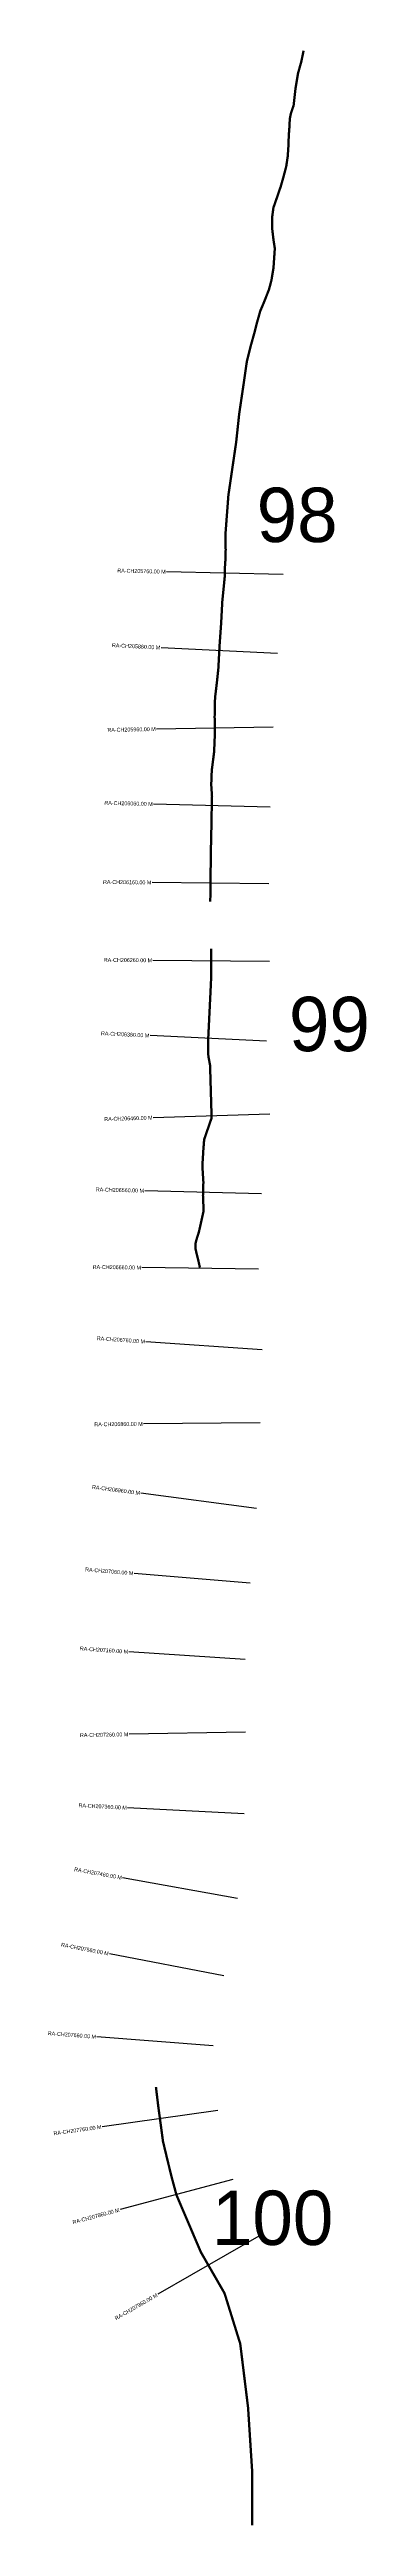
# Model space of a CAD drawing. Header units: metres. Extents: x 274638 to 282056, y 2076381 to 2079570.
# Drawn here: x 274638 to 275046, y 2076381 to 2079570 of the extents above; entities outside this region: 2.
import ezdxf
from ezdxf.enums import TextEntityAlignment as Align

# ---------------------------------------------------------------- set-up
doc = ezdxf.new("R2010")
doc.units = ezdxf.units.M
for name, color, linetype in [('CS', 134, 'Continuous'), ('CSMark', 210, 'Continuous'), ('NATURALLY PROTECTED', 3, 'Continuous'), ('VILLAGE NAME', 250, 'Continuous')]:
    doc.layers.add(name, color=color, linetype=linetype)

msp = doc.modelspace()

# ---------------------------------------------------------------- linework, layer by layer
at = {"color": 6, "const_width": 2}
msp.add_lwpolyline([(281349.8, 2078927), (281414.5, 2078926.4), (281427.5, 2078939.2), (281479.3, 2078938.7), (281491.9, 2078912.7), (281530.8, 2078925.2), (281530.9, 2078938.2), (281608.8, 2078963.2), (281621.8, 2078976), (281699.4, 2078975.2), (281736.3, 2078944.6), (281781.4, 2078918.3), (281813.4, 2078866.3), (281845.3, 2078807.8), (281916.6, 2078801.8), (281903, 2078723.3), (281877, 2078717), (281901.5, 2078516.2), (281914.2, 2078490.2), (281901.2, 2078477.3), (281900.7, 2078412.6), (281913.5, 2078399.6), (281913.4, 2078386.6), (281926.2, 2078360.6), (281923.3, 2078346.3), (281938.9, 2078321.7), (281938.8, 2078308.8), (281951.6, 2078295.8), (281977.1, 2078243.8), (281990, 2078230.7), (282015.9, 2078230.6), (282054.6, 2078217.3), (282053.9, 2078126.7), (282021.5, 2078120.5), (282014.9, 2078101.1), (281956.7, 2078101.5), (281924.2, 2078088.8), (281859.5, 2078089.3), (281819.8, 2077973.1), (281818.4, 2077952.7), (281791.9, 2077888.3), (281764.8, 2077772.3), (281724.9, 2077656.3), (281734.3, 2077307.1), (281772.4, 2077242.1), (281835.5, 2077086.3), (281873.2, 2076982.5), (281487.1, 2076732.8), (281332.5, 2076824.6), (281332.9, 2076876.3), (281294.6, 2076954.3), (281269, 2076993.3), (281273.6, 2077044.6), (281279.7, 2077111.3), (281289.2, 2077216.5), (281297, 2077277.9), (281284.4, 2077329.7), (281259, 2077346.9), (281245.7, 2077355.9), (281216.4, 2077378.3), (281194.2, 2077395.1), (281168.6, 2077434.1), (281149.2, 2077434.3), (281143.7, 2077563.8), (281209.3, 2077679.8), (281235.2, 2077692.5), (281235.4, 2077718.4), (281222.6, 2077731.5), (281222.6, 2077753.5), (281268.8, 2077860.6), (281275.6, 2077899.4), (281262.8, 2077912.4), (281256.4, 2077931.9), (281211.3, 2077964.6), (281211.4, 2077977.5), (281276.2, 2077990), (281282.8, 2078002.9), (281297.1, 2078036.6), (281315.7, 2078080.3), (281337.2, 2078126.6), (281381.5, 2078222.2), (281381.5, 2078235.3), (281394.5, 2078235.1), (281407.1, 2078183.2), (281459.8, 2078312.3), (281459.9, 2078325.2), (281382.5, 2078364.6), (281357.4, 2078468.3), (281373.7, 2078511), (281378.7, 2078523.3), (281406.5, 2078585.7), (281423.3, 2078623.2), (281449.4, 2078661.9), (281462.5, 2078674.7), (281462.7, 2078713.5), (281424, 2078726.8), (281398.3, 2078752.8), (281398.5, 2078778.7), (281411.6, 2078791.6), (281411.9, 2078836.9), (281366.7, 2078850.2), (281347.3, 2078863.2), (281336.8, 2078914.3), (281349.8, 2078927)], dxfattribs=at)
at = {"layer": 'CS'}
for p, q in [((274938.3, 2078894.3), (274788.3, 2078898)), ((274931.1, 2078792.6), (274781.3, 2078800.2)), ((274925.5, 2078698), (274775.5, 2078695.4)), ((274921.6, 2078595), (274771.6, 2078598.9)), ((274919.9, 2078496.1), (274769.9, 2078497.8)), ((274920.9, 2078396.3), (274770.9, 2078397.6)), ((274917, 2078293.4), (274767.2, 2078300.7)), ((274921.3, 2078199.5), (274771.4, 2078195.1)), ((274910.4, 2078097.1), (274760.5, 2078101.1)), ((274906.6, 2078000), (274756.6, 2078002.1)), ((274911.3, 2077896.1), (274761.7, 2077906.7)), ((274908.7, 2077802.2), (274758.7, 2077800.8)), ((274904, 2077691.9), (274755.2, 2077711.6)), ((274896.1, 2077595.8), (274746.7, 2077608.4)), ((274889.6, 2077497.3), (274740, 2077507.5)), ((274890.2, 2077403.9), (274740.2, 2077401.2)), ((274888.1, 2077298.6), (274738.3, 2077306.5)), ((274879.5, 2077189.7), (274731.9, 2077216.3)), ((274862.2, 2077090.4), (274714.9, 2077118.6)), ((274848.2, 2077000), (274698.6, 2077011.6)), ((274854.2, 2076916.7), (274705.6, 2076896)), ((274873.5, 2076828.2), (274728.6, 2076789.3)), ((274907.2, 2076755.2), (274777.2, 2076680.3))]:
    msp.add_line(p, q, dxfattribs=at)
at = {"layer": 'NATURALLY PROTECTED', "const_width": 3, "flags": 128}
for points in [[(274964.7, 2079568.8), (274961.8, 2079554.8), (274957.6, 2079539.8), (274954.3, 2079520.1), (274951.9, 2079498.3), (274948.4, 2079488.1), (274946.9, 2079480.8), (274946.7, 2079473.2), (274945.7, 2079460.3), (274945.1, 2079444.5), (274944.3, 2079432.7), (274942.4, 2079419.8), (274938.7, 2079405.8), (274935.3, 2079393.9), (274931.3, 2079382.2), (274925.9, 2079366.7), (274924.1, 2079353.2), (274924.1, 2079341.3), (274926, 2079325.3), (274927.7, 2079314.1), (274926.9, 2079302.5), (274926, 2079289.3), (274923.4, 2079273.4), (274920.2, 2079261.3), (274913.3, 2079243.8), (274909, 2079233.7), (274904.7, 2079218.4), (274901.3, 2079205), (274897.1, 2079190.2), (274891.8, 2079169.2), (274887.9, 2079142), (274881.9, 2079101.4), (274878, 2079064.9), (274868, 2078996.6), (274864.2, 2078946.4), (274864.2, 2078946.4), (274864.1, 2078935.3), (274864.1, 2078935.3), (274864.1, 2078935.3), (274864.5, 2078926.6), (274864.2, 2078913.9), (274863.4, 2078902.2), (274863.2, 2078890.7), (274862, 2078878.5), (274860.1, 2078859.3), (274858.7, 2078832.4), (274856.6, 2078802.7), (274855.1, 2078773.8), (274853.3, 2078756.6), (274850.8, 2078735.6), (274850.3, 2078711.4), (274850.6, 2078689.6), (274849.6, 2078665.8), (274846.6, 2078642.3), (274845.9, 2078623.7), (274846.9, 2078608.7), (274846.5, 2078592.1), (274846.2, 2078573), (274845.5, 2078541.5), (274845, 2078503.7), (274844.7, 2078473.3)], [(274846, 2078412.8), (274845.6, 2078370.3), (274841.8, 2078292.1), (274842.2, 2078274.3), (274844.4, 2078262.6), (274846.4, 2078194.8), (274836.8, 2078167), (274835.7, 2078152.8), (274834.5, 2078132.7), (274835.8, 2078112.4), (274835.3, 2078094.5), (274836.1, 2078075.1), (274830.1, 2078048.2), (274827.2, 2078039), (274825.8, 2078033.8), (274825.8, 2078025.7), (274827.8, 2078017.1), (274829.3, 2078011.3), (274831.3, 2078002.2)], [(274774.8, 2076947.2), (274775.1, 2076944.2), (274775.1, 2076944.2), (274778, 2076920.3), (274781, 2076898.3), (274783.8, 2076877.3), (274790.2, 2076850.5), (274795.4, 2076829.5), (274801.2, 2076808), (274832.6, 2076734.4), (274863, 2076681.6), (274883.2, 2076616.6), (274893.3, 2076534.3), (274898.4, 2076454.8), (274898.5, 2076382.8)]]:
    msp.add_lwpolyline(points, dxfattribs=at)

# ---------------------------------------------------------------- texts
at = {"char_height": 70, "attachment_point": 1}
for s, insert in [('98', (274904.4, 2079006.2)), ('99', (274945.9, 2078350.7)), ('100', (274846.8, 2076813.7))]:
    msp.add_mtext_dynamic_manual_height_columns(s, width=95.172, gutter_width=1, heights=[0], dxfattribs=dict(at, insert=insert))
at = {"layer": 'CSMark'}
for s, rotation, p in [('RA-CH205760.00 M', 358.5761, (274787.3, 2078898)), ('RA-CH205860.00 M', 357.0713, (274780.3, 2078800.3)), ('RA-CH205960.00 M', 0.9902, (274774.5, 2078695.4)), ('RA-CH206060.00 M', 358.502, (274770.6, 2078598.9)), ('RA-CH206160.00 M', 359.3254, (274768.9, 2078497.9)), ('RA-CH206260.00 M', 359.496, (274769.9, 2078397.7)), ('RA-CH206360.00 M', 357.2205, (274766.2, 2078300.8)), ('RA-CH206460.00 M', 1.6743, (274770.4, 2078195.1)), ('RA-CH206560.00 M', 358.4881, (274759.5, 2078101.1)), ('RA-CH206660.00 M', 359.2017, (274755.6, 2078002.1)), ('RA-CH206760.00 M', 355.941, (274760.7, 2077906.8)), ('RA-CH206860.00 M', 0.5231, (274757.7, 2077800.8)), ('RA-CH206960.00 M', 352.4644, (274754.3, 2077711.7)), ('RA-CH207060.00 M', 355.2147, (274745.7, 2077608.4)), ('RA-CH207160.00 M', 356.1052, (274739, 2077507.5)), ('RA-CH207260.00 M', 1.0368, (274739.2, 2077401.2)), ('RA-CH207360.00 M', 356.9873, (274737.3, 2077306.6)), ('RA-CH207460.00 M', 349.7766, (274730.9, 2077216.5)), ('RA-CH207560.00 M', 349.17, (274713.9, 2077118.8)), ('RA-CH207660.00 M', 355.5339, (274697.6, 2077011.7)), ('RA-CH207760.00 M', 7.9294, (274704.6, 2076895.9)), ('RA-CH207860.00 M', 15.0478, (274727.6, 2076789)), ('RA-CH207960.00 M', 29.9231, (274776.3, 2076679.8))]:
    msp.add_text(s, height=5, rotation=rotation, dxfattribs=at).set_placement(p, align=Align.MIDDLE_RIGHT)
at = {"layer": 'VILLAGE NAME', "insert": (281224.5, 2077598.8), "char_height": 69.551, "attachment_point": 1, "rotation": 1.1028}
msp.add_mtext_dynamic_manual_height_columns('{\\fArial|b0|i0|c0|p34;PUPADEVI PADA}', width=465.348, gutter_width=347.8, heights=[0], dxfattribs=at)

doc.saveas('drawing.dxf')
